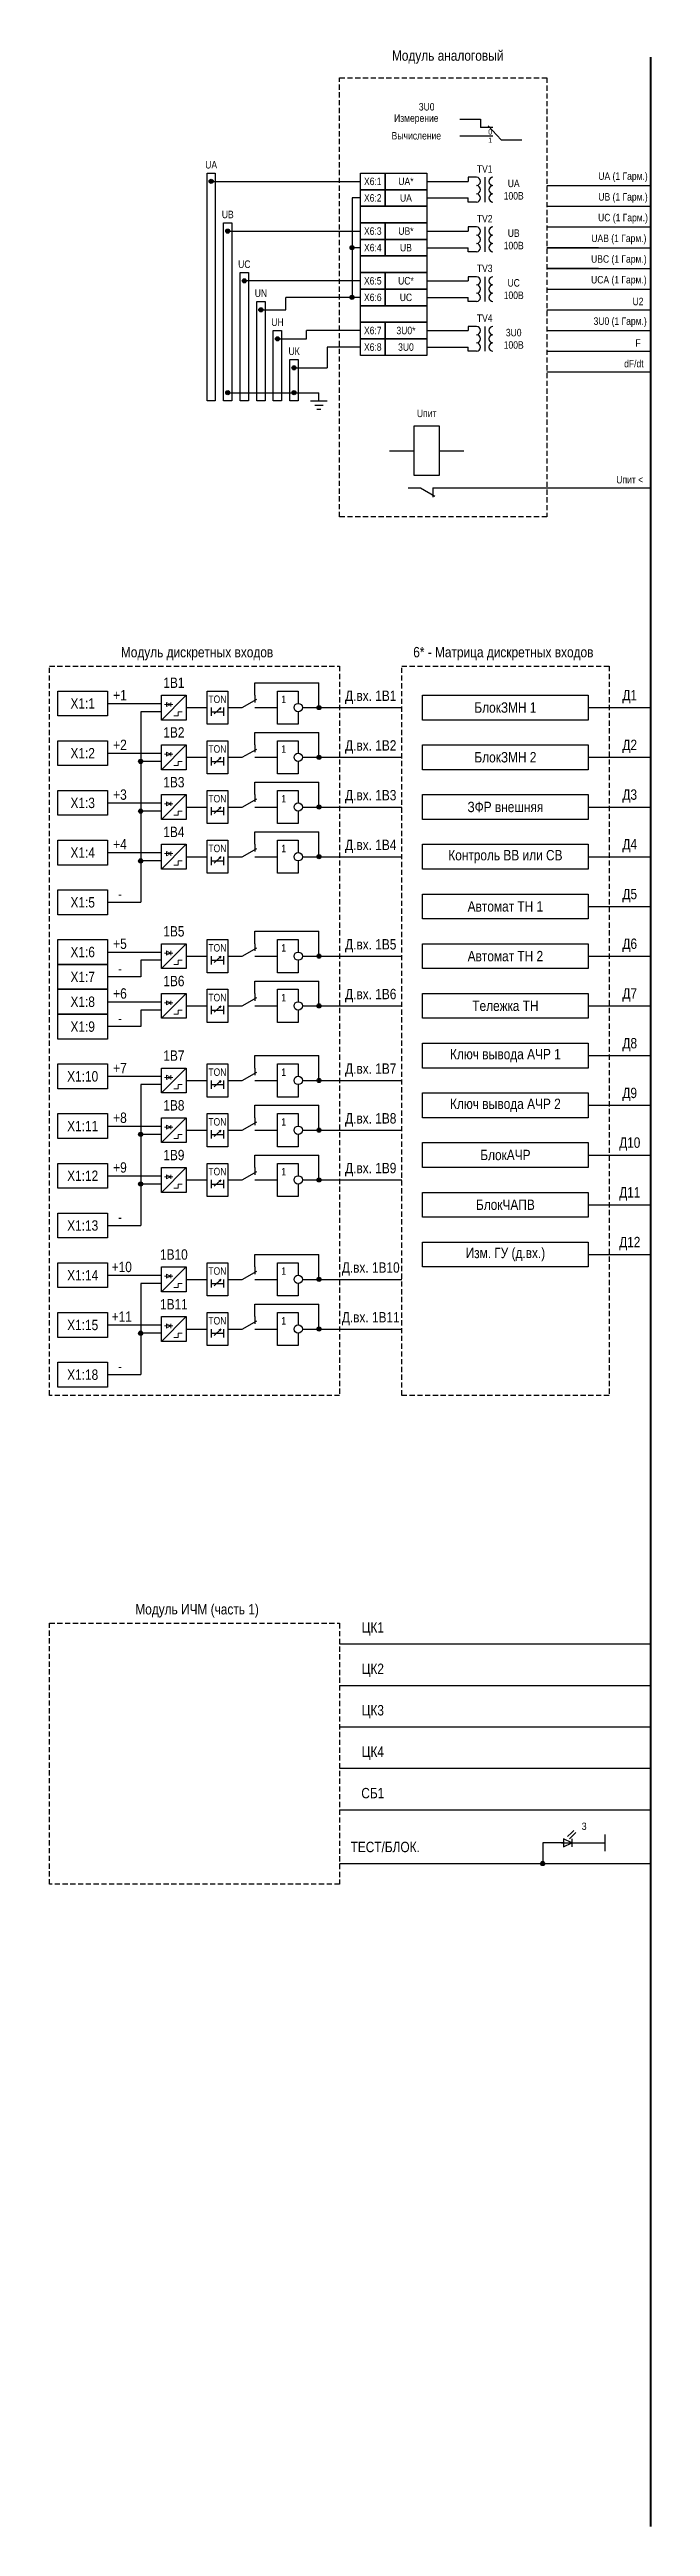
# Model space of a CAD drawing. Header units: millimetres. Extents: x -6343 to 676, y -1039 to 887.
# Drawn here: x -6343 to -6198, y -124 to 474 of the extents above; entities that cross this region are included whole.
import ezdxf
from ezdxf.enums import TextEntityAlignment as Align

# ---------------------------------------------------------------- set-up
doc = ezdxf.new("R2010")
doc.units = ezdxf.units.MM
doc.linetypes.add('штриховая2', pattern=[0.375, 0.25, -0.125])
doc.layers.add('Основная', color=7, linetype='Continuous')
doc.styles.add('1.8_Gost_RD', font='ARIALN.TTF', dxfattribs={"height": 1.8})
doc.styles.add('2.5_Gost_RD', font='ARIALN.TTF', dxfattribs={"height": 2.5})
doc.styles.add('3.5_Gost_RD', font='ARIALN.TTF', dxfattribs={"height": 3.5})
doc.styles.add('Вывод', font='ARIALN.TTF', dxfattribs={"height": 2.5})
doc.styles.add('Компонент', font='ARIALN.TTF', dxfattribs={"height": 3.5})

msp = doc.modelspace()

# ---------------------------------------------------------------- texts
at = {"ltscale": 100, "attachment_point": 5}
for s, insert, char_height, width, style in [('\\pi2.19125;{\\C7;Модуль аналоговый}', (-6248, 472), 2.5, 50, '2.5_Gost_RD'), ('3U0', (-6252, 460), 1.8, 2, '1.8_Gost_RD'), ('Измерение', (-6254.5, 457), 1.8, 17, '1.8_Gost_RD'), ('Вычисление', (-6254.5, 453), 1.8, 17, '1.8_Gost_RD'), ('UА', (-6304, 446), 1.8, 2, '1.8_Gost_RD'), ('X6:1', (-6265, 442), 1.8, 6, '1.8_Gost_RD'), ('UA*', (-6257, 442), 1.8, 10, '1.8_Gost_RD'), ('ТV1', (-6238, 445), 1.8, 8.6789, '1.8_Gost_RD'), ('UA\\P100В', (-6231, 440), 1.8, 6, '1.8_Gost_RD'), ('UA (1 Гарм.)', (-6204.62, 443), 1.8, 12.7622, '1.8_Gost_RD'), ('X6:2', (-6265, 438), 1.8, 6, '1.8_Gost_RD'), ('UA', (-6257, 438), 1.8, 10, '1.8_Gost_RD'), ('UB (1 Гарм.)', (-6204.62, 438), 1.8, 12.7622, '1.8_Gost_RD'), ('UВ', (-6300, 434), 1.8, 2, '1.8_Gost_RD'), ('X6:3', (-6265, 430), 1.8, 6, '1.8_Gost_RD'), ('UB*', (-6257, 430), 1.8, 10, '1.8_Gost_RD'), ('ТV2', (-6238, 433), 1.8, 8.6789, '1.8_Gost_RD'), ('UC (1 Гарм.)', (-6204.62, 433), 1.8, 12.7622, '1.8_Gost_RD'), ('X6:4', (-6265, 426), 1.8, 6, '1.8_Gost_RD'), ('UB', (-6257, 426), 1.8, 10, '1.8_Gost_RD'), ('UB\\P100В', (-6231, 428), 1.8, 6, '1.8_Gost_RD'), ('UAB (1 Гарм.)', (-6205.62, 428), 1.8, 14.7622, '1.8_Gost_RD'), ('UС', (-6296, 422), 1.8, 2, '1.8_Gost_RD'), ('X6:5', (-6265, 418), 1.8, 6, '1.8_Gost_RD'), ('UС*', (-6257, 418), 1.8, 10, '1.8_Gost_RD'), ('ТV3', (-6238, 421), 1.8, 8.6789, '1.8_Gost_RD'), ('UBC (1 Гарм.)', (-6205.62, 423), 1.8, 14.7622, '1.8_Gost_RD'), ('UCA (1 Гарм.)', (-6205.62, 418), 1.8, 14.7622, '1.8_Gost_RD'), ('UN', (-6292, 415), 1.8, 2, '1.8_Gost_RD'), ('X6:6', (-6265, 414), 1.8, 6, '1.8_Gost_RD'), ('UС', (-6257, 414), 1.8, 10, '1.8_Gost_RD'), ('UС\\P100В', (-6231, 416), 1.8, 6, '1.8_Gost_RD'), ('U2', (-6201, 413), 1.8, 2, '1.8_Gost_RD'), ('UH', (-6288, 408), 1.8, 2, '1.8_Gost_RD'), ('X6:7', (-6265, 406), 1.8, 6, '1.8_Gost_RD'), ('3U0*', (-6257, 406), 1.8, 10, '1.8_Gost_RD'), ('ТV4', (-6238, 409), 1.8, 8.6789, '1.8_Gost_RD'), ('3U0 (1 Гарм.)', (-6205.31, 408), 1.8, 14.625, '1.8_Gost_RD'), ('UК', (-6284, 401), 1.8, 2, '1.8_Gost_RD'), ('X6:8', (-6265, 402), 1.8, 6, '1.8_Gost_RD'), ('3U0', (-6257, 402), 1.8, 10, '1.8_Gost_RD'), ('3U0\\P100В', (-6231, 404), 1.8, 6, '1.8_Gost_RD'), ('F', (-6201, 403), 1.8, 2, '1.8_Gost_RD'), ('dF/dt', (-6202, 398), 1.8, 5, '1.8_Gost_RD'), ('Uпит', (-6252, 386), 1.8, 6, '1.8_Gost_RD'), ('Uпит <', (-6203, 370), 1.8, 10, '1.8_Gost_RD'), ('\\pi2.19125;{\\C7;Модуль дискретных входов}', (-6308.5, 328), 2.5, 71, '2.5_Gost_RD'), ('{\\C7;6* - Матрица дискретных входов}', (-6233.5, 328), 2.5, 51, '2.5_Gost_RD'), ('TON', (-6302.5, 317), 1.8, 5, '2.5_Gost_RD'), ('1', (-6286.5, 317), 1.8, 3, '2.5_Gost_RD'), ('Д.вх. 1В1', (-6265.5, 317.5), 2.5, 15, '2.5_Gost_RD'), ('БлокЗМН 1', (-6233, 315), 2.5, 40, '2.5_Gost_RD'), ('TON', (-6302.5, 305), 1.8, 5, '2.5_Gost_RD'), ('1', (-6286.5, 305), 1.8, 3, '2.5_Gost_RD'), ('Д.вх. 1В2', (-6265.5, 305.5), 2.5, 15, '2.5_Gost_RD'), ('БлокЗМН 2', (-6233, 303), 2.5, 40, '2.5_Gost_RD'), ('TON', (-6302.5, 293), 1.8, 5, '2.5_Gost_RD'), ('1', (-6286.5, 293), 1.8, 3, '2.5_Gost_RD'), ('Д.вх. 1В3', (-6265.5, 293.5), 2.5, 15, '2.5_Gost_RD'), ('ЗФР внешняя', (-6233, 291), 2.5, 40, '2.5_Gost_RD'), ('TON', (-6302.5, 281), 1.8, 5, '2.5_Gost_RD'), ('1', (-6286.5, 281), 1.8, 3, '2.5_Gost_RD'), ('Д.вх. 1В4', (-6265.5, 281.5), 2.5, 15, '2.5_Gost_RD'), ('TON', (-6302.5, 257), 1.8, 5, '2.5_Gost_RD'), ('1', (-6286.5, 257), 1.8, 3, '2.5_Gost_RD'), ('Д.вх. 1В5', (-6265.5, 257.5), 2.5, 15, '2.5_Gost_RD'), ('TON', (-6302.5, 245), 1.8, 5, '2.5_Gost_RD'), ('1', (-6286.5, 245), 1.8, 3, '2.5_Gost_RD'), ('Д.вх. 1В6', (-6265.5, 245.5), 2.5, 15, '2.5_Gost_RD'), ('TON', (-6302.5, 227), 1.8, 5, '2.5_Gost_RD'), ('1', (-6286.5, 227), 1.8, 3, '2.5_Gost_RD'), ('Д.вх. 1В7', (-6265.5, 227.5), 2.5, 15, '2.5_Gost_RD'), ('Ключ вывода АЧР 1', (-6233, 231), 2.5, 40, '2.5_Gost_RD'), ('TON', (-6302.5, 215), 1.8, 5, '2.5_Gost_RD'), ('1', (-6286.5, 215), 1.8, 3, '2.5_Gost_RD'), ('Д.вх. 1В8', (-6265.5, 215.5), 2.5, 15, '2.5_Gost_RD'), ('Ключ вывода АЧР 2', (-6233, 219), 2.5, 40, '2.5_Gost_RD'), ('TON', (-6302.5, 203), 1.8, 5, '2.5_Gost_RD'), ('1', (-6286.5, 203), 1.8, 3, '2.5_Gost_RD'), ('Д.вх. 1В9', (-6265.5, 203.5), 2.5, 15, '2.5_Gost_RD'), ('БлокАЧР', (-6233, 207), 2.5, 40, '2.5_Gost_RD'), ('БлокЧАПВ', (-6233, 195), 2.5, 40, '2.5_Gost_RD'), ('TON', (-6302.5, 179), 1.8, 5, '2.5_Gost_RD'), ('1', (-6286.5, 179), 1.8, 3, '2.5_Gost_RD'), ('Д.вх. 1В10', (-6265.5, 179.5), 2.5, 15, '2.5_Gost_RD'), ('Изм. ГУ (д.вх.)', (-6233, 183), 2.5, 40, '2.5_Gost_RD'), ('TON', (-6302.5, 167), 1.8, 5, '2.5_Gost_RD'), ('1', (-6286.5, 167), 1.8, 3, '2.5_Gost_RD'), ('Д.вх. 1В11', (-6265.5, 167.5), 2.5, 15, '2.5_Gost_RD'), ('\\pi2.19125;{\\C7;Модуль ИЧМ (часть 1)}', (-6308.5, 97), 2.5, 71, '2.5_Gost_RD')]:
    msp.add_mtext(s, dxfattribs=dict(at, insert=insert, char_height=char_height, width=width, style=style))
at = {"ltscale": 100, "char_height": 1.25, "attachment_point": 1, "style": '3.5_Gost_RD'}
for s, insert in [('0', (-6237.14, 454.57)), ('1', (-6237.14, 452.57))]:
    msp.add_mtext_dynamic_manual_height_columns(s, width=2, gutter_width=17.5, heights=[0], dxfattribs=dict(at, insert=insert))
at = {"color": 4, "ltscale": 100, "char_height": 2.5, "width": 40, "attachment_point": 5, "style": '2.5_Gost_RD'}
for s, insert in [('{\\C256;Контроль ВВ или СВ}', (-6233, 279)), ('{\\C256;Автомат ТН 1}', (-6233, 267)), ('{\\C256;Автомат ТН 2}', (-6233, 255)), ('{\\C256;Тележка ТН}', (-6233, 243))]:
    msp.add_mtext(s, dxfattribs=dict(at, insert=insert))
at = {"layer": 'Основная'}
for tag, text, style, p in [('X1:1', '1', 'Вывод', (-6335, 316)), ('+1', '-BO', 'Вывод', (-6326, 318)), ('1В1', '-BO', '2.5_Gost_RD', (-6313, 321)), ('Д1', '-BO', '2.5_Gost_RD', (-6203, 318)), ('X1:2', '1', 'Вывод', (-6335, 304)), ('+2', '-BO', 'Вывод', (-6326, 306)), ('1В2', '-BO', '2.5_Gost_RD', (-6313, 309)), ('Д2', '-BO', '2.5_Gost_RD', (-6203, 306)), ('X1:3', '1', 'Вывод', (-6335, 292)), ('+3', '-BO', 'Вывод', (-6326, 294)), ('1В3', '-BO', '2.5_Gost_RD', (-6313, 297)), ('Д3', '-BO', '2.5_Gost_RD', (-6203, 294)), ('X1:4', '1', 'Вывод', (-6335, 280)), ('+4', '-BO', 'Вывод', (-6326, 282)), ('1В4', '-BO', '2.5_Gost_RD', (-6313, 285)), ('Д4', '-BO', '2.5_Gost_RD', (-6203, 282)), ('X1:5', '1', 'Вывод', (-6335, 268)), ('-', '-BO', 'Вывод', (-6326, 270)), ('Д5', '-BO', '2.5_Gost_RD', (-6203, 270)), ('X1:6', '1', 'Вывод', (-6335, 256)), ('+5', '-BO', 'Вывод', (-6326, 258)), ('1В5', '-BO', '2.5_Gost_RD', (-6313, 261)), ('Д6', '-BO', '2.5_Gost_RD', (-6203, 258)), ('X1:7', '1', 'Вывод', (-6335, 250)), ('-', '-BO', 'Вывод', (-6326, 252)), ('X1:8', '1', 'Вывод', (-6335, 244)), ('+6', '-BO', 'Вывод', (-6326, 246)), ('1В6', '-BO', '2.5_Gost_RD', (-6313, 249)), ('Д7', '-BO', '2.5_Gost_RD', (-6203, 246)), ('X1:9', '1', 'Вывод', (-6335, 238)), ('-', '-BO', 'Вывод', (-6326, 240)), ('Д8', '-BO', '2.5_Gost_RD', (-6203, 234)), ('X1:10', '1', 'Вывод', (-6335, 226)), ('+7', '-BO', 'Вывод', (-6326, 228)), ('1В7', '-BO', '2.5_Gost_RD', (-6313, 231)), ('Д9', '-BO', '2.5_Gost_RD', (-6203, 222)), ('X1:11', '1', 'Вывод', (-6335, 214)), ('+8', '-BO', 'Вывод', (-6326, 216)), ('1В8', '-BO', '2.5_Gost_RD', (-6313, 219)), ('Д10', '-BO', '2.5_Gost_RD', (-6203, 210)), ('X1:12', '1', 'Вывод', (-6335, 202)), ('+9', '-BO', 'Вывод', (-6326, 204)), ('1В9', '-BO', '2.5_Gost_RD', (-6313, 207)), ('Д11', '-BO', '2.5_Gost_RD', (-6203, 198)), ('-', '-BO', 'Вывод', (-6326, 192)), ('X1:13', '1', 'Вывод', (-6335, 190)), ('Д12', '-BO', '2.5_Gost_RD', (-6203, 186)), ('+10', '-BO', 'Вывод', (-6325.57, 180)), ('1В10', '-BO', '2.5_Gost_RD', (-6313, 183)), ('X1:14', '1', 'Вывод', (-6335, 178)), ('+11', '-BO', 'Вывод', (-6325.57, 168)), ('1В11', '-BO', '2.5_Gost_RD', (-6313, 171)), ('X1:15', '1', 'Вывод', (-6335, 166)), ('-', '-BO', 'Вывод', (-6326, 156)), ('X1:18', '1', 'Вывод', (-6335, 154)), ('ЦК1', '-BO', '2.5_Gost_RD', (-6265, 93)), ('ЦК2', '-BO', '2.5_Gost_RD', (-6265, 83)), ('ЦК3', '-BO', '2.5_Gost_RD', (-6265, 73)), ('ЦК4', '-BO', '2.5_Gost_RD', (-6265, 63)), ('СБ1', '-BO', '2.5_Gost_RD', (-6265, 53)), ('ТЕСТ/БЛОК.', '-BO', '2.5_Gost_RD', (-6262, 40))]:
    msp.add_attdef(tag, text=text, height=2.5, dxfattribs=dict(at, style=style)).set_placement(p, align=Align.MIDDLE_CENTER)

# ---------------------------------------------------------------- blocks, each defined once
blk = doc.blocks.new('*U97')
at = {"layer": 'Основная', "color": 0}
for p, q in [((0, 3), (0, 9)), ((0, -9), (0, -3))]:
    blk.add_line(p, q, dxfattribs=at)
at = {"layer": 'Основная'}
blk.add_lwpolyline([(-6, -3), (-6, 3), (6, 3), (6, -3)], close=True, dxfattribs=at)
for tag, height, style, p in [('В1', 2.5, 'Вывод', (2, 7)), ('ОУ', 3.5, 'Компонент', (-8, -6)), ('В2', 2.5, 'Вывод', (2, -7))]:
    blk.add_attdef(tag, text='', height=height, dxfattribs=dict(at, style=style)).set_placement(p, align=Align.MIDDLE_CENTER)
blk = doc.blocks.new('*U78')
at = {"layer": 'Основная', "color": 0}
blk.add_line((0, 0), (7, -4), dxfattribs=at)
at = {"layer": 'Основная', "ltscale": 0.35}
blk.add_line((6, 0), (6, -4.5), dxfattribs=at)
blk = doc.blocks.new('*U88')
at = {"layer": 'Основная', "color": 0}
for p, q in [((-9, 0), (-3, 0)), ((3, 0), (9, 0))]:
    blk.add_line(p, q, dxfattribs=at)
at = {"layer": 'Основная', "ltscale": 0.25}
blk.add_blockref('*U78', (-3, 0), dxfattribs=at)
at = {"layer": 'Основная'}
for tag, height, style, p in [('ОУ', 3.5, 'Компонент', (2, 10)), ('В2', 2.5, 'Вывод', (6, 4)), ('В1', 2.5, 'Вывод', (14, 6))]:
    blk.add_attdef(tag, text='', height=height, dxfattribs=dict(at, style=style)).set_placement(p, align=Align.MIDDLE_CENTER)
blk = doc.blocks.new('*U102')
at = {"ltscale": 0.35}
for p, q in [((-2, 2), (-2, -2)), ((2, 0), (-2, 2)), ((-2, -2), (2, 0)), ((2, 2), (2, -2))]:
    blk.add_line(p, q, dxfattribs=at)
at = {"ltscale": 0.25}
for points in [[(0, 3), (2, 5), (3, 6)], [(1, 2), (3, 4), (4, 5)]]:
    blk.add_lwpolyline(points, dxfattribs=at)
at = {"layer": 'Основная', "color": 0}
blk.add_line((-3, 0), (3, 0), dxfattribs=at)
at = {"layer": 'Основная'}
for tag, height, style, p in [('ОУ', 3.5, 'Компонент', (8, 8)), ('В2', 2.5, 'Вывод', (-6, -2)), ('В1', 2.5, 'Вывод', (6, -2))]:
    blk.add_attdef(tag, text='', height=height, dxfattribs=dict(at, style=style)).set_placement(p, align=Align.MIDDLE_CENTER)
blk = doc.blocks.new('Точка')
at = {"ltscale": 100}
h = blk.add_hatch(color=256, dxfattribs=at)
h.dxf.hatch_style = 1
edge = h.paths.add_edge_path()
edge.add_arc((0, 0), 0.5, 0, 360)
blk.add_circle((0, 0), 0.5, dxfattribs=at)
blk = doc.blocks.new('*U79')
at = {"layer": 'Основная', "color": 0}
blk.add_line((0, 0), (7, 4), dxfattribs=at)
at = {"layer": 'Основная', "ltscale": 0.35}
blk.add_line((6, 6), (6, 2.5), dxfattribs=at)

# ---------------------------------------------------------------- linework, layer by layer
at = {"lineweight": 100, "ltscale": 100}
msp.add_line((-6198, 472), (-6198, -124), dxfattribs=at)
at = {"ltscale": 100}
for p, q in [((-6244, 457), (-6239, 457)), ((-6239, 457), (-6239, 455)), ((-6236, 455), (-6239, 455)), ((-6234, 452), (-6237.13, 455.38)), ((-6244, 453), (-6236, 453)), ((-6234, 452), (-6229, 452)), ((-6240, 443), (-6242, 443)), ((-6242, 443), (-6242, 442)), ((-6238, 443), (-6238, 437)), ((-6304, 442), (-6268, 442)), ((-6268, 438), (-6270, 438)), ((-6270, 438), (-6270, 414)), ((-6252, 442), (-6242, 442)), ((-6252, 438), (-6242, 438)), ((-6242, 437), (-6242, 438)), ((-6240, 437), (-6242, 437)), ((-6223, 441), (-6203, 441)), ((-6206, 441), (-6198, 441)), ((-6240, 431), (-6242, 431)), ((-6242, 431), (-6242, 430)), ((-6238, 431), (-6238, 425)), ((-6223, 436), (-6203, 436)), ((-6223, 431), (-6203, 431)), ((-6206, 436), (-6198, 436)), ((-6206, 431), (-6198, 431)), ((-6300, 430), (-6268, 430)), ((-6268, 426), (-6270, 426)), ((-6252, 430), (-6242, 430)), ((-6252, 426), (-6242, 426)), ((-6242, 425), (-6242, 426)), ((-6240, 425), (-6242, 425)), ((-6223, 426), (-6203, 426)), ((-6206, 426), (-6198, 426)), ((-6240, 419), (-6242, 419)), ((-6242, 419), (-6242, 418)), ((-6238, 419), (-6238, 413)), ((-6223, 421), (-6203, 421)), ((-6206, 421), (-6198, 421)), ((-6268, 418), (-6296, 418)), ((-6268, 414), (-6286, 414)), ((-6286, 411), (-6286, 414)), ((-6252, 418), (-6242, 418)), ((-6252, 414), (-6242, 414)), ((-6242, 413), (-6242, 414)), ((-6240, 413), (-6242, 413)), ((-6223, 416), (-6198, 416)), ((-6292, 411), (-6286, 411)), ((-6240, 407), (-6242, 407)), ((-6242, 407), (-6242, 406)), ((-6238, 407), (-6238, 401)), ((-6223, 411), (-6198, 411)), ((-6288, 404), (-6281, 404)), ((-6268, 406), (-6281, 406)), ((-6281, 404), (-6281, 406)), ((-6268, 402), (-6276, 402)), ((-6276, 402), (-6276, 397)), ((-6252, 406), (-6242, 406)), ((-6252, 402), (-6242, 402)), ((-6242, 401), (-6242, 402)), ((-6240, 401), (-6242, 401)), ((-6223, 406), (-6198, 406)), ((-6223, 401), (-6198, 401)), ((-6284, 397), (-6276, 397)), ((-6223, 396), (-6198, 396)), ((-6300, 391), (-6278, 391)), ((-6280, 389), (-6276, 389)), ((-6278, 389), (-6278, 391)), ((-6279, 388), (-6277, 388)), ((-6278.51, 387), (-6277.51, 387)), ((-6248, 368), (-6198, 368)), ((-6293.5, 318), (-6293.5, 321)), ((-6293.5, 321), (-6278, 321)), ((-6278, 315), (-6278, 321)), ((-6316, 314), (-6321, 314)), ((-6321, 314), (-6321, 268)), ((-6310, 315), (-6305, 315)), ((-6291, 315), (-6288, 315)), ((-6282, 315), (-6258, 315)), ((-6213, 315), (-6198, 315)), ((-6293.5, 306), (-6293.5, 309)), ((-6293.5, 309), (-6278, 309)), ((-6278, 303), (-6278, 309)), ((-6316, 302), (-6321, 302)), ((-6310, 303), (-6305, 303)), ((-6291, 303), (-6288, 303)), ((-6282, 303), (-6258, 303)), ((-6213, 303), (-6198, 303)), ((-6293.5, 294), (-6293.5, 297)), ((-6293.5, 297), (-6278, 297)), ((-6278, 291), (-6278, 297)), ((-6316, 290), (-6321, 290)), ((-6310, 291), (-6305, 291)), ((-6291, 291), (-6288, 291)), ((-6282, 291), (-6258, 291)), ((-6213, 291), (-6198, 291)), ((-6293.5, 282), (-6293.5, 285)), ((-6293.5, 285), (-6278, 285)), ((-6278, 279), (-6278, 285)), ((-6316, 278), (-6321, 278)), ((-6310, 279), (-6305, 279)), ((-6291, 279), (-6288, 279)), ((-6282, 279), (-6258, 279)), ((-6213, 279), (-6198, 279)), ((-6213, 267), (-6198, 267)), ((-6293.5, 258), (-6293.5, 261)), ((-6293.5, 261), (-6278, 261)), ((-6278, 255), (-6278, 261)), ((-6316, 254), (-6321, 254)), ((-6321, 254), (-6321, 250)), ((-6310, 255), (-6305, 255)), ((-6291, 255), (-6288, 255)), ((-6282, 255), (-6258, 255)), ((-6213, 255), (-6198, 255)), ((-6321, 250), (-6329, 250)), ((-6293.5, 246), (-6293.5, 249)), ((-6293.5, 249), (-6278, 249)), ((-6278, 243), (-6278, 249)), ((-6316, 242), (-6321, 242)), ((-6321, 242), (-6321, 238)), ((-6310, 243), (-6305, 243)), ((-6291, 243), (-6288, 243)), ((-6282, 243), (-6258, 243)), ((-6213, 243), (-6198, 243)), ((-6321, 238), (-6329, 238)), ((-6293.5, 228), (-6293.5, 231)), ((-6293.5, 231), (-6278, 231)), ((-6278, 225), (-6278, 231)), ((-6213, 231), (-6198, 231)), ((-6316, 224), (-6321, 224)), ((-6321, 224), (-6321, 190)), ((-6310, 225), (-6305, 225)), ((-6291, 225), (-6288, 225)), ((-6282, 225), (-6258, 225)), ((-6293.5, 216), (-6293.5, 219)), ((-6293.5, 219), (-6278, 219)), ((-6278, 213), (-6278, 219)), ((-6213, 219), (-6198, 219)), ((-6316, 212), (-6321, 212)), ((-6310, 213), (-6305, 213)), ((-6291, 213), (-6288, 213)), ((-6282, 213), (-6258, 213)), ((-6293.5, 204), (-6293.5, 207)), ((-6293.5, 207), (-6278, 207)), ((-6278, 201), (-6278, 207)), ((-6213, 207), (-6198, 207)), ((-6316, 200), (-6321, 200)), ((-6310, 201), (-6305, 201)), ((-6291, 201), (-6288, 201)), ((-6282, 201), (-6258, 201)), ((-6213, 195), (-6198, 195)), ((-6293.5, 180), (-6293.5, 183)), ((-6293.5, 183), (-6278, 183)), ((-6278, 177), (-6278, 183)), ((-6213, 183), (-6198, 183)), ((-6316, 176), (-6321, 176)), ((-6321, 176), (-6321, 154)), ((-6310, 177), (-6305, 177)), ((-6291, 177), (-6288, 177)), ((-6282, 177), (-6258, 177)), ((-6293.5, 168), (-6293.5, 171)), ((-6293.5, 171), (-6278, 171)), ((-6278, 165), (-6278, 171)), ((-6316, 164), (-6321, 164)), ((-6310, 165), (-6305, 165)), ((-6291, 165), (-6288, 165)), ((-6282, 165), (-6258, 165)), ((-6273, 89), (-6198, 89)), ((-6273, 79), (-6198, 79)), ((-6273, 69), (-6198, 69)), ((-6273, 59), (-6198, 59)), ((-6273, 49), (-6198, 49)), ((-6209, 43), (-6209, 39)), ((-6273, 36), (-6198, 36)), ((-6219, 41), (-6224, 41)), ((-6224, 41), (-6224, 36)), ((-6217, 41), (-6209, 41))]:
    msp.add_line(p, q, dxfattribs=at)
at = {"lineweight": 13, "ltscale": 0.25}
for p, q in [((-6313.75, 316.25), (-6313.75, 315.25)), ((-6313.75, 304.25), (-6313.75, 303.25)), ((-6313.75, 292.25), (-6313.75, 291.25)), ((-6313.75, 280.25), (-6313.75, 279.25)), ((-6313.75, 256.25), (-6313.75, 255.25)), ((-6313.75, 244.25), (-6313.75, 243.25)), ((-6313.75, 226.25), (-6313.75, 225.25)), ((-6313.75, 214.25), (-6313.75, 213.25)), ((-6313.75, 202.25), (-6313.75, 201.25)), ((-6313.75, 178.25), (-6313.75, 177.25)), ((-6313.75, 166.25), (-6313.75, 165.25))]:
    msp.add_line(p, q, dxfattribs=at)
at = {"color": 7, "ltscale": 100}
for p, q in [((-6303.3, 313.46), (-6301.63, 314.95)), ((-6301.63, 314.95), (-6302.15, 314.73)), ((-6301.63, 314.95), (-6301.89, 314.48)), ((-6303.3, 301.46), (-6301.63, 302.95)), ((-6301.63, 302.95), (-6302.15, 302.73)), ((-6301.63, 302.95), (-6301.89, 302.48)), ((-6303.3, 289.46), (-6301.63, 290.95)), ((-6301.63, 290.95), (-6302.15, 290.73)), ((-6301.63, 290.95), (-6301.89, 290.48)), ((-6303.3, 277.46), (-6301.63, 278.95)), ((-6301.63, 278.95), (-6302.15, 278.73)), ((-6301.63, 278.95), (-6301.89, 278.48)), ((-6303.3, 253.46), (-6301.63, 254.95)), ((-6301.63, 254.95), (-6302.15, 254.73)), ((-6301.63, 254.95), (-6301.89, 254.48)), ((-6303.3, 241.46), (-6301.63, 242.95)), ((-6301.63, 242.95), (-6302.15, 242.73)), ((-6301.63, 242.95), (-6301.89, 242.48)), ((-6303.3, 223.46), (-6301.63, 224.95)), ((-6301.63, 224.95), (-6302.15, 224.73)), ((-6301.63, 224.95), (-6301.89, 224.48)), ((-6303.3, 211.46), (-6301.63, 212.95)), ((-6301.63, 212.95), (-6302.15, 212.73)), ((-6301.63, 212.95), (-6301.89, 212.48)), ((-6303.3, 199.46), (-6301.63, 200.95)), ((-6301.63, 200.95), (-6302.15, 200.73)), ((-6301.63, 200.95), (-6301.89, 200.48)), ((-6303.3, 175.46), (-6301.63, 176.95)), ((-6301.63, 176.95), (-6302.15, 176.73)), ((-6301.63, 176.95), (-6301.89, 176.48)), ((-6303.3, 163.46), (-6301.63, 164.95)), ((-6301.63, 164.95), (-6302.15, 164.73)), ((-6301.63, 164.95), (-6301.89, 164.48))]:
    msp.add_line(p, q, dxfattribs=at)
at = {"color": 7, "linetype": 'штриховая2', "ltscale": 5}
for points in [[(-6273, 467), (-6223, 467), (-6223, 361), (-6273, 361)], [(-6343, 325), (-6273, 325), (-6273, 149), (-6343, 149)], [(-6258, 325), (-6208, 325), (-6208, 149), (-6258, 149)], [(-6343, 94), (-6273, 94), (-6273, 31), (-6343, 31)]]:
    msp.add_lwpolyline(points, close=True, dxfattribs=at)
at = {"ltscale": 100}
for points in [[(-6305, 444), (-6303, 444), (-6303, 389), (-6305, 389)], [(-6268, 444), (-6262, 444), (-6262, 440), (-6268, 440)], [(-6262, 444), (-6252, 444), (-6252, 440), (-6262, 440)], [(-6268, 440), (-6262, 440), (-6262, 436), (-6268, 436)], [(-6262, 440), (-6252, 440), (-6252, 436), (-6262, 436)], [(-6301, 432), (-6299, 432), (-6299, 389), (-6301, 389)], [(-6268, 436), (-6252, 436), (-6252, 432), (-6268, 432)], [(-6268, 432), (-6262, 432), (-6262, 428), (-6268, 428)], [(-6262, 432), (-6252, 432), (-6252, 428), (-6262, 428)], [(-6268, 428), (-6262, 428), (-6262, 424), (-6268, 424)], [(-6262, 428), (-6252, 428), (-6252, 424), (-6262, 424)], [(-6297, 420), (-6295, 420), (-6295, 389), (-6297, 389)], [(-6268, 424), (-6252, 424), (-6252, 420), (-6268, 420)], [(-6268, 420), (-6262, 420), (-6262, 416), (-6268, 416)], [(-6262, 420), (-6252, 420), (-6252, 416), (-6262, 416)], [(-6293, 413), (-6291, 413), (-6291, 389), (-6293, 389)], [(-6268, 416), (-6262, 416), (-6262, 412), (-6268, 412)], [(-6262, 416), (-6252, 416), (-6252, 412), (-6262, 412)], [(-6268, 412), (-6252, 412), (-6252, 408), (-6268, 408)], [(-6268, 408), (-6262, 408), (-6262, 404), (-6268, 404)], [(-6262, 408), (-6252, 408), (-6252, 404), (-6262, 404)], [(-6289, 406), (-6287, 406), (-6287, 389), (-6289, 389)], [(-6268, 404), (-6262, 404), (-6262, 400), (-6268, 400)], [(-6262, 404), (-6252, 404), (-6252, 400), (-6262, 400)], [(-6285, 399), (-6283, 399), (-6283, 389), (-6285, 389)], [(-6305, 319), (-6300, 319), (-6300, 311), (-6305, 311)], [(-6305, 307), (-6300, 307), (-6300, 299), (-6305, 299)], [(-6305, 295), (-6300, 295), (-6300, 287), (-6305, 287)], [(-6305, 283), (-6300, 283), (-6300, 275), (-6305, 275)], [(-6305, 259), (-6300, 259), (-6300, 251), (-6305, 251)], [(-6305, 247), (-6300, 247), (-6300, 239), (-6305, 239)], [(-6305, 229), (-6300, 229), (-6300, 221), (-6305, 221)], [(-6305, 217), (-6300, 217), (-6300, 209), (-6305, 209)], [(-6305, 205), (-6300, 205), (-6300, 197), (-6305, 197)], [(-6305, 181), (-6300, 181), (-6300, 173), (-6305, 173)], [(-6305, 169), (-6300, 169), (-6300, 161), (-6305, 161)]]:
    msp.add_lwpolyline(points, close=True, dxfattribs=at)
for points in [[(-6341, 319), (-6329, 319), (-6329, 313), (-6341, 313)], [(-6316, 318), (-6310, 318), (-6310, 312), (-6316, 312)], [(-6253, 318), (-6213, 318), (-6213, 312), (-6253, 312)], [(-6341, 307), (-6329, 307), (-6329, 301), (-6341, 301)], [(-6316, 306), (-6310, 306), (-6310, 300), (-6316, 300)], [(-6253, 306), (-6213, 306), (-6213, 300), (-6253, 300)], [(-6341, 295), (-6329, 295), (-6329, 289), (-6341, 289)], [(-6316, 294), (-6310, 294), (-6310, 288), (-6316, 288)], [(-6253, 294), (-6213, 294), (-6213, 288), (-6253, 288)], [(-6341, 283), (-6329, 283), (-6329, 277), (-6341, 277)], [(-6316, 282), (-6310, 282), (-6310, 276), (-6316, 276)], [(-6253, 282), (-6213, 282), (-6213, 276), (-6253, 276)], [(-6341, 271), (-6329, 271), (-6329, 265), (-6341, 265)], [(-6253, 270), (-6213, 270), (-6213, 264), (-6253, 264)], [(-6341, 259), (-6329, 259), (-6329, 253), (-6341, 253)], [(-6316, 258), (-6310, 258), (-6310, 252), (-6316, 252)], [(-6253, 258), (-6213, 258), (-6213, 252), (-6253, 252)], [(-6341, 253), (-6329, 253), (-6329, 247), (-6341, 247)], [(-6341, 247), (-6329, 247), (-6329, 241), (-6341, 241)], [(-6316, 246), (-6310, 246), (-6310, 240), (-6316, 240)], [(-6253, 246), (-6213, 246), (-6213, 240), (-6253, 240)], [(-6341, 241), (-6329, 241), (-6329, 235), (-6341, 235)], [(-6253, 234), (-6213, 234), (-6213, 228), (-6253, 228)], [(-6341, 229), (-6329, 229), (-6329, 223), (-6341, 223)], [(-6316, 228), (-6310, 228), (-6310, 222), (-6316, 222)], [(-6253, 222), (-6213, 222), (-6213, 216), (-6253, 216)], [(-6341, 217), (-6329, 217), (-6329, 211), (-6341, 211)], [(-6316, 216), (-6310, 216), (-6310, 210), (-6316, 210)], [(-6253, 210), (-6213, 210), (-6213, 204), (-6253, 204)], [(-6341, 205), (-6329, 205), (-6329, 199), (-6341, 199)], [(-6316, 204), (-6310, 204), (-6310, 198), (-6316, 198)], [(-6253, 198), (-6213, 198), (-6213, 192), (-6253, 192)], [(-6341, 193), (-6329, 193), (-6329, 187), (-6341, 187)], [(-6253, 186), (-6213, 186), (-6213, 180), (-6253, 180)], [(-6341, 181), (-6329, 181), (-6329, 175), (-6341, 175)], [(-6316, 180), (-6310, 180), (-6310, 174), (-6316, 174)], [(-6341, 169), (-6329, 169), (-6329, 163), (-6341, 163)], [(-6316, 168), (-6310, 168), (-6310, 162), (-6316, 162)], [(-6341, 157), (-6329, 157), (-6329, 151), (-6341, 151)]]:
    msp.add_lwpolyline(points, close=True)
at = {"lineweight": 13, "flags": 128}
for points in [[(-6314.5, 316.5, 0, 0, 0), (-6314.5, 317, 0.25, 0, 0), (-6314.5, 317.5, 0, 0, 0)], [(-6314, 316.5, 0, 0, 0), (-6314, 317, 0.25, 0, 0), (-6314, 317.5, 0, 0, 0)], [(-6314.5, 304.5, 0, 0, 0), (-6314.5, 305, 0.25, 0, 0), (-6314.5, 305.5, 0, 0, 0)], [(-6314, 304.5, 0, 0, 0), (-6314, 305, 0.25, 0, 0), (-6314, 305.5, 0, 0, 0)], [(-6314.5, 292.5, 0, 0, 0), (-6314.5, 293, 0.25, 0, 0), (-6314.5, 293.5, 0, 0, 0)], [(-6314, 292.5, 0, 0, 0), (-6314, 293, 0.25, 0, 0), (-6314, 293.5, 0, 0, 0)], [(-6314.5, 280.5, 0, 0, 0), (-6314.5, 281, 0.25, 0, 0), (-6314.5, 281.5, 0, 0, 0)], [(-6314, 280.5, 0, 0, 0), (-6314, 281, 0.25, 0, 0), (-6314, 281.5, 0, 0, 0)], [(-6314.5, 256.5, 0, 0, 0), (-6314.5, 257, 0.25, 0, 0), (-6314.5, 257.5, 0, 0, 0)], [(-6314, 256.5, 0, 0, 0), (-6314, 257, 0.25, 0, 0), (-6314, 257.5, 0, 0, 0)], [(-6314.5, 244.5, 0, 0, 0), (-6314.5, 245, 0.25, 0, 0), (-6314.5, 245.5, 0, 0, 0)], [(-6314, 244.5, 0, 0, 0), (-6314, 245, 0.25, 0, 0), (-6314, 245.5, 0, 0, 0)], [(-6314.5, 226.5, 0, 0, 0), (-6314.5, 227, 0.25, 0, 0), (-6314.5, 227.5, 0, 0, 0)], [(-6314, 226.5, 0, 0, 0), (-6314, 227, 0.25, 0, 0), (-6314, 227.5, 0, 0, 0)], [(-6314.5, 214.5, 0, 0, 0), (-6314.5, 215, 0.25, 0, 0), (-6314.5, 215.5, 0, 0, 0)], [(-6314, 214.5, 0, 0, 0), (-6314, 215, 0.25, 0, 0), (-6314, 215.5, 0, 0, 0)], [(-6314.5, 202.5, 0, 0, 0), (-6314.5, 203, 0.25, 0, 0), (-6314.5, 203.5, 0, 0, 0)], [(-6314, 202.5, 0, 0, 0), (-6314, 203, 0.25, 0, 0), (-6314, 203.5, 0, 0, 0)], [(-6314.5, 178.5, 0, 0, 0), (-6314.5, 179, 0.25, 0, 0), (-6314.5, 179.5, 0, 0, 0)], [(-6314, 178.5, 0, 0, 0), (-6314, 179, 0.25, 0, 0), (-6314, 179.5, 0, 0, 0)], [(-6314.5, 166.5, 0, 0, 0), (-6314.5, 167, 0.25, 0, 0), (-6314.5, 167.5, 0, 0, 0)], [(-6314, 166.5, 0, 0, 0), (-6314, 167, 0.25, 0, 0), (-6314, 167.5, 0, 0, 0)]]:
    msp.add_lwpolyline(points, format="xyseb", dxfattribs=at)
at = {"ltscale": 100}
for points in [[(-6283, 314), (-6283, 311), (-6288, 311), (-6288, 319), (-6283, 319), (-6283, 316)], [(-6304, 315), (-6304, 313)], [(-6304, 314), (-6301, 314)], [(-6301, 315), (-6301, 313)], [(-6283, 302), (-6283, 299), (-6288, 299), (-6288, 307), (-6283, 307), (-6283, 304)], [(-6304, 303), (-6304, 301)], [(-6304, 302), (-6301, 302)], [(-6301, 303), (-6301, 301)], [(-6283, 290), (-6283, 287), (-6288, 287), (-6288, 295), (-6283, 295), (-6283, 292)], [(-6304, 291), (-6304, 289)], [(-6304, 290), (-6301, 290)], [(-6301, 291), (-6301, 289)], [(-6283, 278), (-6283, 275), (-6288, 275), (-6288, 283), (-6283, 283), (-6283, 280)], [(-6304, 279), (-6304, 277)], [(-6304, 278), (-6301, 278)], [(-6301, 279), (-6301, 277)], [(-6283, 254), (-6283, 251), (-6288, 251), (-6288, 259), (-6283, 259), (-6283, 256)], [(-6304, 255), (-6304, 253)], [(-6304, 254), (-6301, 254)], [(-6301, 255), (-6301, 253)], [(-6283, 242), (-6283, 239), (-6288, 239), (-6288, 247), (-6283, 247), (-6283, 244)], [(-6304, 243), (-6304, 241)], [(-6304, 242), (-6301, 242)], [(-6301, 243), (-6301, 241)], [(-6283, 224), (-6283, 221), (-6288, 221), (-6288, 229), (-6283, 229), (-6283, 226)], [(-6304, 225), (-6304, 223)], [(-6304, 224), (-6301, 224)], [(-6301, 225), (-6301, 223)], [(-6283, 212), (-6283, 209), (-6288, 209), (-6288, 217), (-6283, 217), (-6283, 214)], [(-6304, 213), (-6304, 211)], [(-6304, 212), (-6301, 212)], [(-6301, 213), (-6301, 211)], [(-6283, 200), (-6283, 197), (-6288, 197), (-6288, 205), (-6283, 205), (-6283, 202)], [(-6304, 201), (-6304, 199)], [(-6304, 200), (-6301, 200)], [(-6301, 201), (-6301, 199)], [(-6283, 176), (-6283, 173), (-6288, 173), (-6288, 181), (-6283, 181), (-6283, 178)], [(-6304, 177), (-6304, 175)], [(-6304, 176), (-6301, 176)], [(-6301, 177), (-6301, 175)], [(-6283, 164), (-6283, 161), (-6288, 161), (-6288, 169), (-6283, 169), (-6283, 166)], [(-6304, 165), (-6304, 163)], [(-6304, 164), (-6301, 164)], [(-6301, 165), (-6301, 163)]]:
    msp.add_lwpolyline(points, dxfattribs=at)
at = {"lineweight": 13, "ltscale": 0.25}
for points in [[(-6313.75, 315.75), (-6314.75, 316.25), (-6314.75, 315.25), (-6313.75, 315.75)], [(-6313.75, 303.75), (-6314.75, 304.25), (-6314.75, 303.25), (-6313.75, 303.75)], [(-6313.75, 291.75), (-6314.75, 292.25), (-6314.75, 291.25), (-6313.75, 291.75)], [(-6313.75, 279.75), (-6314.75, 280.25), (-6314.75, 279.25), (-6313.75, 279.75)], [(-6313.75, 255.75), (-6314.75, 256.25), (-6314.75, 255.25), (-6313.75, 255.75)], [(-6313.75, 243.75), (-6314.75, 244.25), (-6314.75, 243.25), (-6313.75, 243.75)], [(-6313.75, 225.75), (-6314.75, 226.25), (-6314.75, 225.25), (-6313.75, 225.75)], [(-6313.75, 213.75), (-6314.75, 214.25), (-6314.75, 213.25), (-6313.75, 213.75)], [(-6313.75, 201.75), (-6314.75, 202.25), (-6314.75, 201.25), (-6313.75, 201.75)], [(-6313.75, 177.75), (-6314.75, 178.25), (-6314.75, 177.25), (-6313.75, 177.75)], [(-6313.75, 165.75), (-6314.75, 166.25), (-6314.75, 165.25), (-6313.75, 165.75)]]:
    msp.add_lwpolyline(points, dxfattribs=at)
for centre in [(-6283, 315), (-6283, 303), (-6283, 291), (-6283, 279), (-6283, 255), (-6283, 243), (-6283, 225), (-6283, 213), (-6283, 201), (-6283, 177), (-6283, 165)]:
    msp.add_circle(centre, 1)
at = {"ltscale": 100}
for centre, start, end in [((-6240, 442), 270, 90), ((-6236, 442), 90, 270), ((-6240, 440), 270, 90), ((-6240, 438), 270, 90), ((-6236, 440), 90, 270), ((-6236, 438), 90, 270), ((-6240, 430), 270, 90), ((-6236, 430), 90, 270), ((-6240, 428), 270, 90), ((-6240, 426), 270, 90), ((-6236, 428), 90, 270), ((-6236, 426), 90, 270), ((-6240, 418), 270, 90), ((-6236, 418), 90, 270), ((-6240, 416), 270, 90), ((-6240, 414), 270, 90), ((-6236, 416), 90, 270), ((-6236, 414), 90, 270), ((-6240, 406), 270, 90), ((-6236, 406), 90, 270), ((-6240, 404), 270, 90), ((-6240, 402), 270, 90), ((-6236, 404), 90, 270), ((-6236, 402), 90, 270)]:
    msp.add_arc(centre, 1, start, end, dxfattribs=at)
at = {"layer": 'Основная', "color": 0}
for p, q in [((-6210.5, 426), (-6223, 426)), ((-6210.5, 421), (-6223, 421)), ((-6329, 316), (-6316, 316)), ((-6300, 315), (-6296.5, 315)), ((-6293.5, 315), (-6290.5, 315)), ((-6329, 304), (-6316, 304)), ((-6300, 303), (-6296.5, 303)), ((-6293.5, 303), (-6290.5, 303)), ((-6329, 292), (-6316, 292)), ((-6300, 291), (-6296.5, 291)), ((-6293.5, 291), (-6290.5, 291)), ((-6329, 280), (-6316, 280)), ((-6300, 279), (-6296.5, 279)), ((-6293.5, 279), (-6290.5, 279)), ((-6329, 268), (-6321, 268)), ((-6329, 256), (-6316, 256)), ((-6300, 255), (-6296.5, 255)), ((-6293.5, 255), (-6290.5, 255)), ((-6329, 244), (-6316, 244)), ((-6300, 243), (-6296.5, 243)), ((-6293.5, 243), (-6290.5, 243)), ((-6329, 226), (-6316, 226)), ((-6300, 225), (-6296.5, 225)), ((-6293.5, 225), (-6290.5, 225)), ((-6329, 214), (-6316, 214)), ((-6300, 213), (-6296.5, 213)), ((-6293.5, 213), (-6290.5, 213)), ((-6329, 202), (-6316, 202)), ((-6300, 201), (-6296.5, 201)), ((-6293.5, 201), (-6290.5, 201)), ((-6329, 190), (-6321, 190)), ((-6329, 178), (-6316, 178)), ((-6300, 177), (-6296.5, 177)), ((-6293.5, 177), (-6290.5, 177)), ((-6329, 166), (-6316, 166)), ((-6300, 165), (-6296.5, 165)), ((-6293.5, 165), (-6290.5, 165)), ((-6329, 154), (-6321, 154))]:
    msp.add_line(p, q, dxfattribs=at)
at = {"layer": 'Основная', "ltscale": 0.25}
for p, q in [((-6310, 318), (-6316, 312)), ((-6310, 306), (-6316, 300)), ((-6310, 294), (-6316, 288)), ((-6310, 282), (-6316, 276)), ((-6310, 258), (-6316, 252)), ((-6310, 246), (-6316, 240)), ((-6310, 228), (-6316, 222)), ((-6310, 216), (-6316, 210)), ((-6310, 204), (-6316, 198)), ((-6310, 180), (-6316, 174)), ((-6310, 168), (-6316, 162))]:
    msp.add_line(p, q, dxfattribs=at)
at = {"layer": 'Основная', "color": 0, "lineweight": 13}
for p, q in [((-6315.25, 315.75), (-6313.25, 315.75)), ((-6315.25, 303.75), (-6313.25, 303.75)), ((-6315.25, 291.75), (-6313.25, 291.75)), ((-6315.25, 279.75), (-6313.25, 279.75)), ((-6315.25, 255.75), (-6313.25, 255.75)), ((-6315.25, 243.75), (-6313.25, 243.75)), ((-6315.25, 225.75), (-6313.25, 225.75)), ((-6315.25, 213.75), (-6313.25, 213.75)), ((-6315.25, 201.75), (-6313.25, 201.75)), ((-6315.25, 177.75), (-6313.25, 177.75)), ((-6315.25, 165.75), (-6313.25, 165.75))]:
    msp.add_line(p, q, dxfattribs=at)
for p, q in [((-6313, 313), (-6312, 313)), ((-6312, 314), (-6311, 314)), ((-6312, 313), (-6312, 314)), ((-6313, 301), (-6312, 301)), ((-6312, 302), (-6311, 302)), ((-6312, 301), (-6312, 302)), ((-6313, 289), (-6312, 289)), ((-6312, 290), (-6311, 290)), ((-6312, 289), (-6312, 290)), ((-6313, 277), (-6312, 277)), ((-6312, 278), (-6311, 278)), ((-6312, 277), (-6312, 278)), ((-6313, 253), (-6312, 253)), ((-6312, 254), (-6311, 254)), ((-6312, 253), (-6312, 254)), ((-6313, 241), (-6312, 241)), ((-6312, 242), (-6311, 242)), ((-6312, 241), (-6312, 242)), ((-6313, 223), (-6312, 223)), ((-6312, 224), (-6311, 224)), ((-6312, 223), (-6312, 224)), ((-6313, 211), (-6312, 211)), ((-6312, 212), (-6311, 212)), ((-6312, 211), (-6312, 212)), ((-6313, 199), (-6312, 199)), ((-6312, 200), (-6311, 200)), ((-6312, 199), (-6312, 200)), ((-6313, 175), (-6312, 175)), ((-6312, 176), (-6311, 176)), ((-6312, 175), (-6312, 176)), ((-6313, 163), (-6312, 163)), ((-6312, 164), (-6311, 164)), ((-6312, 163), (-6312, 164))]:
    msp.add_line(p, q, dxfattribs=at).dxf.unprotected_set("ltscale", 0)

# ---------------------------------------------------------------- block references
at = {"ltscale": 100}
for p in [(-6304, 442), (-6300, 430), (-6270, 426), (-6296, 418), (-6270, 414), (-6292, 411), (-6288, 404), (-6284, 397), (-6300, 391), (-6284, 391), (-6278, 315), (-6321, 302), (-6278, 303), (-6321, 290), (-6278, 291), (-6321, 278), (-6278, 279), (-6278, 255), (-6278, 243), (-6278, 225), (-6321, 212), (-6278, 213), (-6321, 200), (-6278, 201), (-6278, 177), (-6321, 164), (-6278, 165), (-6224, 36)]:
    msp.add_blockref('Точка', p, dxfattribs=at)
at = {"ltscale": 0.35, "rotation": 270}
msp.add_blockref('*U97', (-6252, 377), dxfattribs=at)
at = {"ltscale": 0.35}
ref = msp.add_blockref('*U102', (-6218, 41), dxfattribs=dict(at, xscale=0.5, yscale=0.5, zscale=0.5))
ref.add_attrib('ОУ', 'З', dxfattribs={"layer": 'Основная', "height": 1.75, "style": 'Компонент'}).set_placement((-6214, 45), align=Align.MIDDLE_CENTER)
at = {"layer": 'Основная', "ltscale": 0.25, "xscale": 0.5, "yscale": 0.5, "zscale": 0.5}
for name, p in [('*U88', (-6252, 368)), ('*U79', (-6296.5, 315)), ('*U79', (-6296.5, 303)), ('*U79', (-6296.5, 291)), ('*U79', (-6296.5, 279)), ('*U79', (-6296.5, 255)), ('*U79', (-6296.5, 243)), ('*U79', (-6296.5, 225)), ('*U79', (-6296.5, 213)), ('*U79', (-6296.5, 201)), ('*U79', (-6296.5, 177)), ('*U79', (-6296.5, 165))]:
    msp.add_blockref(name, p, dxfattribs=at)

msp.set_redraw_order([(e.dxf.handle, doc.entitydb.next_handle()) for e in msp.query("TEXT MTEXT ATTDEF DIMENSION ARC_DIMENSION")])  # texts and dimensions are drawn at this point

doc.saveas('drawing.dxf')
